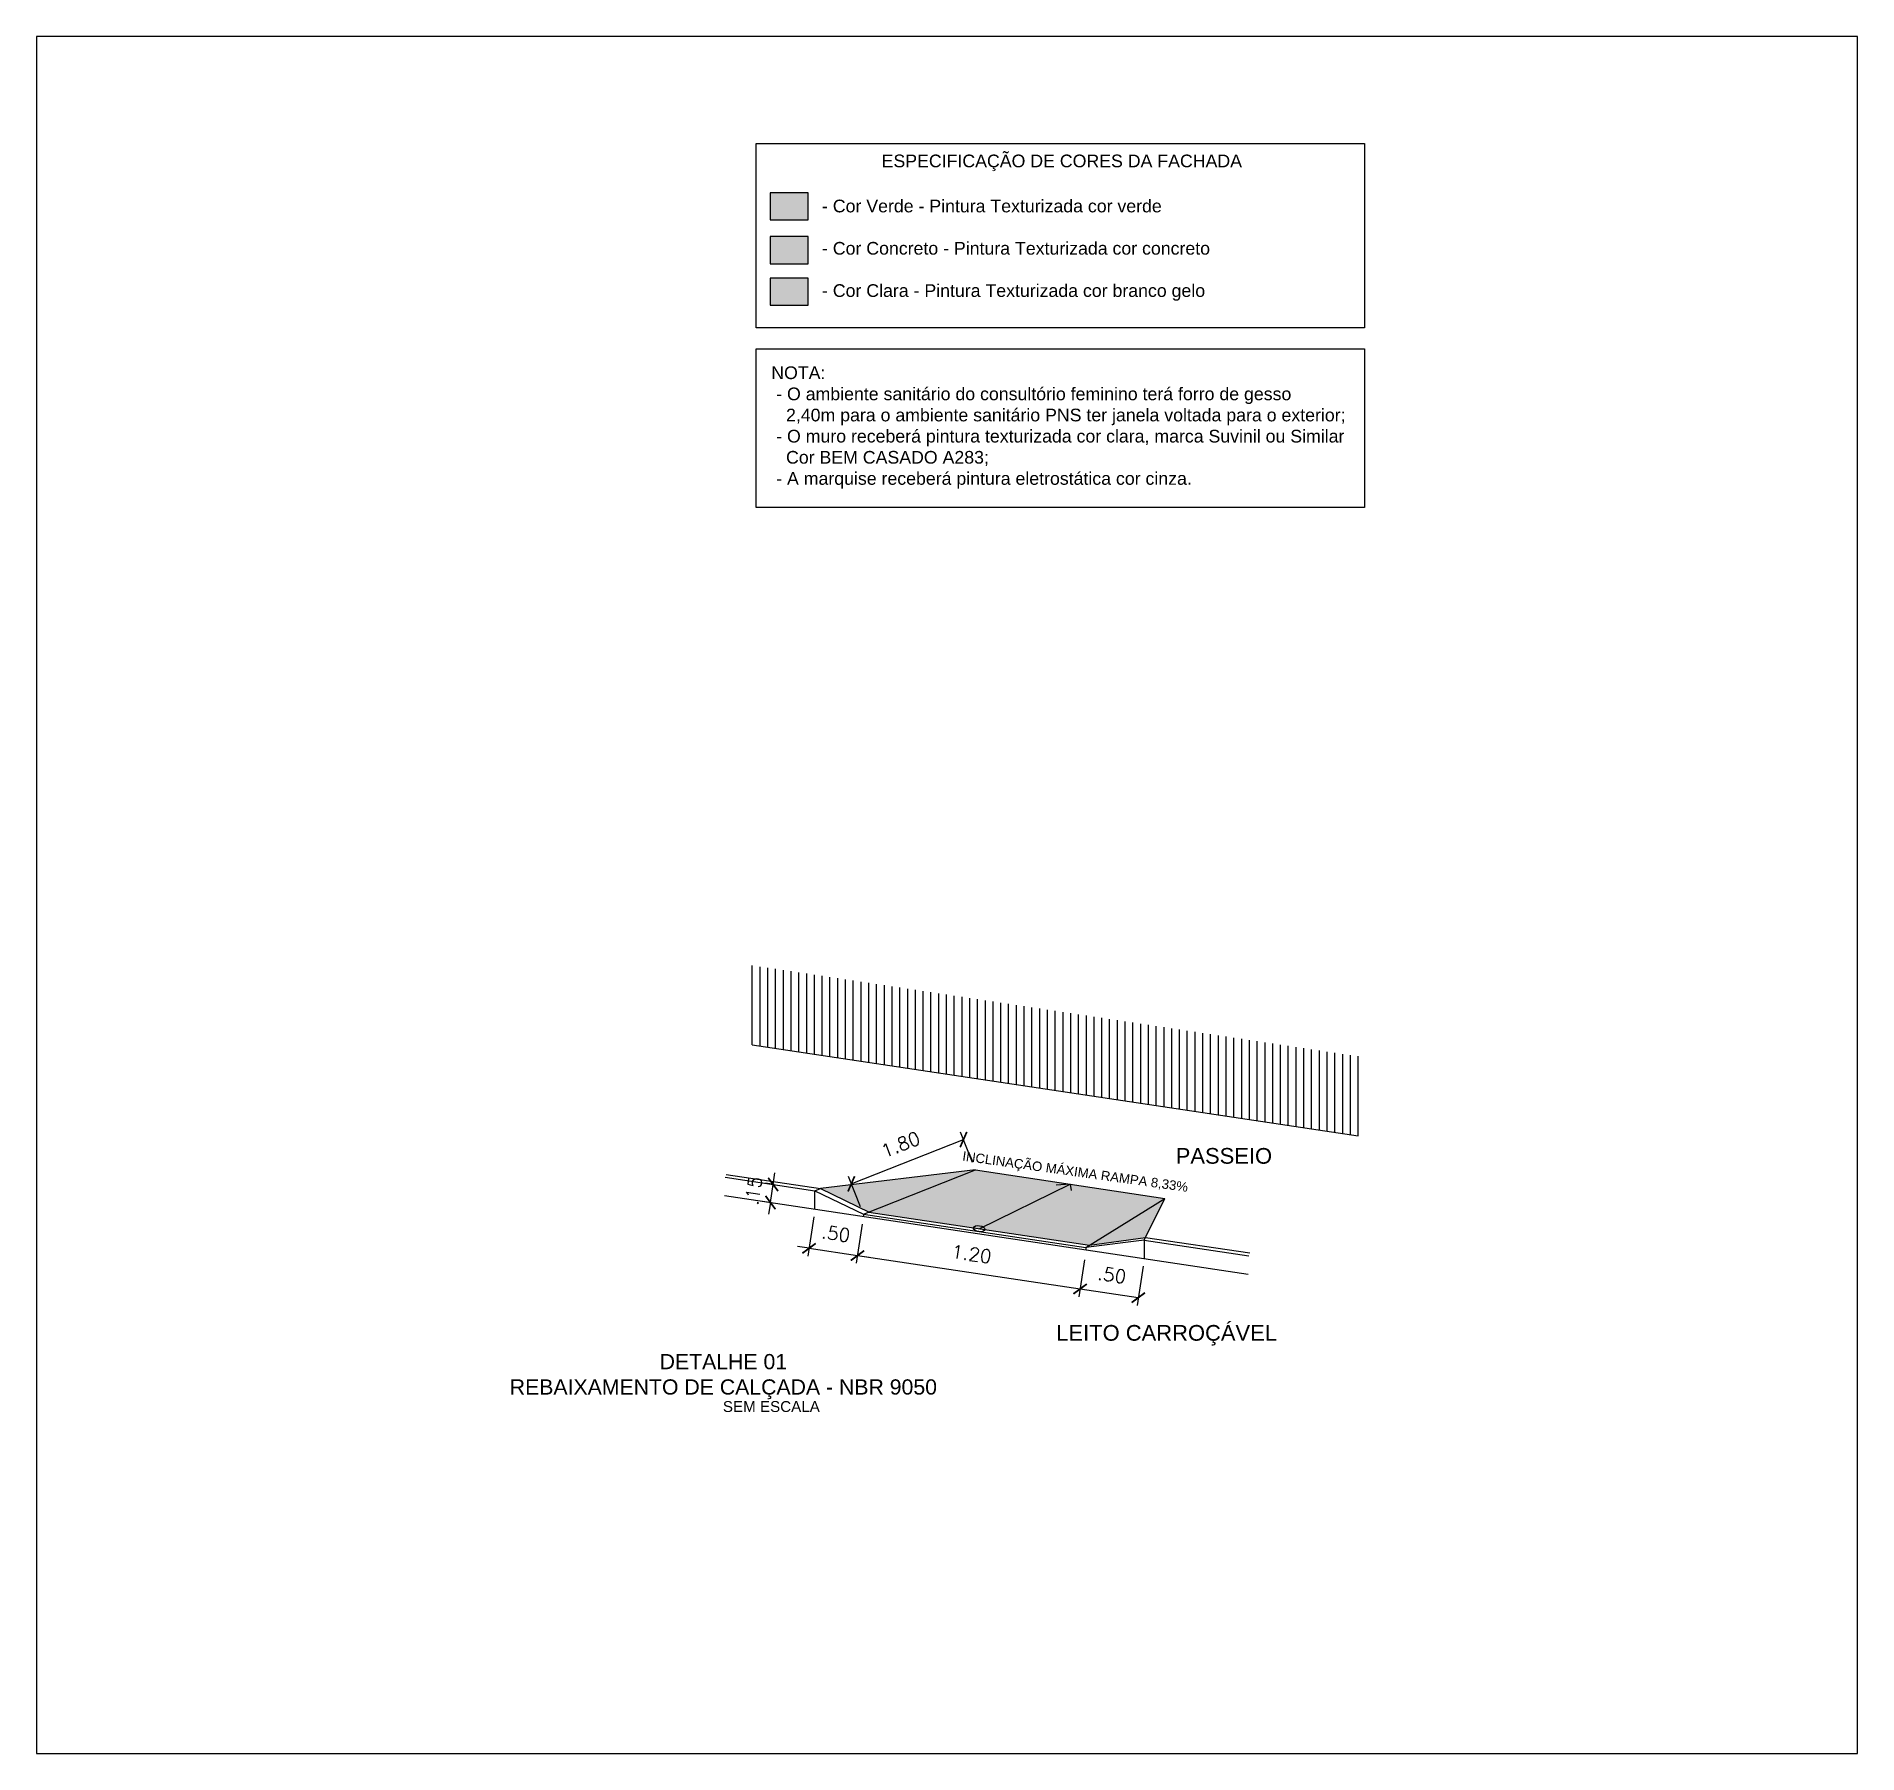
# Model space of a CAD drawing. Header units: inches. Extents: x 44775 to 44858.1, y 6760.4 to 6802.7.
# Drawn here: x 44834.89 to 44858.08, y 6777.05 to 6798.92 of the extents above; entities that cross this region are included whole.
import ezdxf

# ---------------------------------------------------------------- set-up
doc = ezdxf.new("R2010")
doc.units = ezdxf.units.IN
doc.header["$MEASUREMENT"] = 0
doc.layers.get('Defpoints').update_dxf_attribs({"color": 250})
doc.layers.add('TEXTO 3', color=2, linetype='Continuous')
doc.layers.add('TEXTO 4', color=6, linetype='Continuous')
doc.styles.add('ROMANS', font='romans.shx')
doc.styles.add('style1', font='arial.ttf')
doc.dimstyles.new('Esc 1-100', dxfattribs={"dimtxt": 0.17, "dimasz": 0.15, "dimexe": 0.1, "dimexo": 0.1, "dimgap": 0.15, "dimtad": 1, "dimdec": 3, "dimzin": 4, "dimdsep": 46, "dimtxsty": 'ROMANS', "dimblk": 'ARCHTICK', "dimcen": 0, "dimclrd": 1, "dimclre": 1, "dimadec": 0, "dimazin": 1, "dimtfac": 1, "dimtdec": 3, "dimtix": 1, "dimtmove": 1, "dimatfit": 3, "dimldrblk": 'ARCHTICK', "dimfxl": 0, "dimarcsym": 0})

msp = doc.modelspace()

# ---------------------------------------------------------------- texts
at = {"color": 2, "char_height": 0.1615, "attachment_point": 1, "style": 'style1'}
for s, insert in [('\\PESPECIFICAÇÃO DE CORES DA FACHADA', (44845.652, 6797.6843)), ('\\P ^I- Cor Verde - Pintura Texturizada cor verde\\P\\P ^I- Cor Concreto - Pintura Texturizada cor concreto\\P\\P^I- Cor Clara - Pintura Texturizada cor branco gelo', (44844.247, 6797.1102)), ('NOTA:\\P - O ambiente sanitário do consultório feminino terá forro de gesso\\P   2,40m para o ambiente sanitário PNS ter janela voltada para o exterior;\\P - O muro receberá pintura texturizada cor clara, marca Suvinil ou Similar\\P   Cor BEM CASADO A283;\\P - A marquise receberá pintura eletrostática cor cinza.', (44844.247, 6794.7178))]:
    msp.add_mtext_dynamic_manual_height_columns(s, width=44.535789, gutter_width=1, heights=[0], dxfattribs=dict(at, insert=insert))
at = {"color": 3, "insert": (44846.6908, 6784.7237), "char_height": 0.12, "attachment_point": 1, "rotation": 352.07757, "style": 'style1'}
msp.add_mtext_dynamic_manual_height_columns('INCLINAÇÃO MÁXIMA RAMPA 8,33%', width=3.685807, gutter_width=1, heights=[0], dxfattribs=at)
at = {"color": 3, "char_height": 0.2, "attachment_point": 1, "style": 'style1'}
for s, insert in [('PASSEIO', (44849.3961, 6784.7644)), ('LEITO CARROÇÁVEL', (44847.8753, 6782.5106))]:
    msp.add_mtext_dynamic_manual_height_columns(s, width=3.685807, gutter_width=1, heights=[0], dxfattribs=dict(at, insert=insert))
at = {"layer": 'TEXTO 3', "insert": (44844.2481, 6781.4713), "char_height": 0.138255, "attachment_point": 5}
msp.add_mtext('{\\fArial|b0|i0|c0|p34;\\C2;SEM ESCALA}', dxfattribs=at)
at = {"layer": 'TEXTO 4', "insert": (44843.6374, 6781.8532), "char_height": 0.193557, "attachment_point": 5, "style": 'style1'}
msp.add_mtext('DETALHE 01\\PREBAIXAMENTO DE CALÇADA - NBR 9050', dxfattribs=at)

# ---------------------------------------------------------------- blocks, each defined once
blk = doc.blocks.new('_ARCHTICK')
at = {"color": 0, "linetype": 'ByBlock', "const_width": 0.15}
blk.add_lwpolyline([(-0.5, -0.5), (0.5, 0.5)], dxfattribs=at)
blk = doc.blocks.new('*D21')
at = {"color": 1, "lineweight": -2, "transparency": 16777216}
for p, q in [((44844.787, 6783.887), (44844.713, 6783.389)), ((44845.404, 6783.794), (44845.33, 6783.296)), ((44844.728, 6783.487), (44844.579, 6783.51)), ((44844.728, 6783.487), (44845.345, 6783.395)), ((44845.345, 6783.395), (44845.493, 6783.373))]:
    blk.add_line(p, q, dxfattribs=at)
at = {"layer": 'Defpoints', "color": 0, "transparency": 16777216}
for p in [(44844.802, 6783.986), (44845.419, 6783.893), (44845.345, 6783.395)]:
    blk.add_point(p, dxfattribs=at)
at = {"color": 1, "lineweight": -2, "transparency": 16777216, "xscale": 0.15, "yscale": 0.15, "zscale": 0.15}
for p, rotation in [((44844.728, 6783.487), 351.4725921554814), ((44845.345, 6783.395), 171.4725921554814)]:
    blk.add_blockref('_ARCHTICK', p, dxfattribs=dict(at, rotation=rotation))
at = {"color": 0, "transparency": 16777216, "insert": (44845.071, 6783.674), "char_height": 0.17, "attachment_point": 5, "rotation": 351.4726, "style": 'ROMANS'}
blk.add_mtext('.50', dxfattribs=at)
blk = doc.blocks.new('*D22')
at = {"color": 1, "lineweight": -2, "transparency": 16777216}
for p, q in [((44845.404, 6783.794), (44845.33, 6783.296)), ((44845.345, 6783.395), (44848.179, 6782.97)), ((44848.235, 6783.34), (44848.164, 6782.871))]:
    blk.add_line(p, q, dxfattribs=at)
at = {"layer": 'Defpoints', "color": 0, "transparency": 16777216}
for p in [(44845.419, 6783.893), (44848.25, 6783.439), (44848.179, 6782.97)]:
    blk.add_point(p, dxfattribs=at)
at = {"color": 1, "lineweight": -2, "transparency": 16777216, "xscale": 0.15, "yscale": 0.15, "zscale": 0.15}
for p, rotation in [((44845.345, 6783.395), 171.4725921555024), ((44848.179, 6782.97), 351.4725921555024)]:
    blk.add_blockref('_ARCHTICK', p, dxfattribs=dict(at, rotation=rotation))
at = {"color": 0, "transparency": 16777216, "insert": (44846.797, 6783.415), "char_height": 0.17, "attachment_point": 5, "rotation": 351.4726, "style": 'ROMANS'}
blk.add_mtext('1.20', dxfattribs=at)
blk = doc.blocks.new('*D23')
at = {"color": 1, "lineweight": -2, "transparency": 16777216}
for p, q in [((44848.235, 6783.34), (44848.164, 6782.871)), ((44848.98, 6783.258), (44848.905, 6782.76)), ((44848.179, 6782.97), (44848.92, 6782.859))]:
    blk.add_line(p, q, dxfattribs=at)
at = {"layer": 'Defpoints', "color": 0, "transparency": 16777216}
for p in [(44848.25, 6783.439), (44848.995, 6783.357), (44848.92, 6782.859)]:
    blk.add_point(p, dxfattribs=at)
at = {"color": 1, "lineweight": -2, "transparency": 16777216, "xscale": 0.15, "yscale": 0.15, "zscale": 0.15}
for p, rotation in [((44848.179, 6782.97), 171.4725921555024), ((44848.92, 6782.859), 351.4725921555024)]:
    blk.add_blockref('_ARCHTICK', p, dxfattribs=dict(at, rotation=rotation))
at = {"color": 0, "transparency": 16777216, "insert": (44848.585, 6783.147), "char_height": 0.17, "attachment_point": 5, "rotation": 351.4726, "style": 'ROMANS'}
blk.add_mtext('.50', dxfattribs=at)
blk = doc.blocks.new('*D24')
at = {"color": 1, "lineweight": -2, "transparency": 16777216}
for p, q in [((44846.811, 6784.578), (44846.658, 6784.965)), ((44845.266, 6784.308), (44846.694, 6784.872)), ((44845.383, 6784.014), (44845.23, 6784.401))]:
    blk.add_line(p, q, dxfattribs=at)
at = {"layer": 'Defpoints', "color": 0, "transparency": 16777216}
for p in [(44846.694, 6784.872), (44846.847, 6784.485), (44845.419, 6783.921)]:
    blk.add_point(p, dxfattribs=at)
at = {"color": 1, "lineweight": -2, "transparency": 16777216, "xscale": 0.15, "yscale": 0.15, "zscale": 0.15}
for p, rotation in [((44846.694, 6784.872), 21.55263599885328), ((44845.266, 6784.308), 201.5526359988533)]:
    blk.add_blockref('_ARCHTICK', p, dxfattribs=dict(at, rotation=rotation))
at = {"color": 0, "transparency": 16777216, "insert": (44845.894, 6784.809), "char_height": 0.17, "attachment_point": 5, "rotation": 21.5526, "style": 'ROMANS'}
blk.add_mtext('1.80', dxfattribs=at)
blk = doc.blocks.new('*D25')
at = {"color": 1, "lineweight": -2, "transparency": 16777216}
for p, q in [((44844.271, 6784.3), (44844.293, 6784.449)), ((44844.285, 6784.298), (44844.172, 6784.315)), ((44844.237, 6784.07), (44844.271, 6784.3)), ((44844.25, 6784.068), (44844.138, 6784.085)), ((44844.237, 6784.07), (44844.214, 6783.922))]:
    blk.add_line(p, q, dxfattribs=at)
at = {"layer": 'Defpoints', "color": 0, "transparency": 16777216}
for p in [(44844.271, 6784.3), (44844.384, 6784.283), (44844.349, 6784.054)]:
    blk.add_point(p, dxfattribs=at)
at = {"color": 1, "lineweight": -2, "transparency": 16777216, "xscale": 0.15, "yscale": 0.15, "zscale": 0.15}
for p, rotation in [((44844.271, 6784.3), 261.4725921561155), ((44844.237, 6784.07), 81.47259215611543)]:
    blk.add_blockref('_ARCHTICK', p, dxfattribs=dict(at, rotation=rotation))
at = {"color": 0, "transparency": 16777216, "insert": (44844.021, 6784.22), "char_height": 0.17, "attachment_point": 5, "rotation": 81.4726, "style": 'ROMANS'}
blk.add_mtext('.15', dxfattribs=at)

# ---------------------------------------------------------------- dimensions: what is measured, and where the dimension line sits
at = {"color": 3}
for p1, p2, distance, text, picture, middle in [((44845.4193, 6783.9208), (44846.8474, 6784.4848), 0.4164, '1.80', '*D24', (44845.8941, 6784.8086)), ((44844.3492, 6784.0536), (44844.3837, 6784.2834), 0.1138, '.15', '*D25', (44844.0215, 6784.2202)), ((44844.8023, 6783.9857), (44845.4193, 6783.8932), -0.5038, '.50', '*D21', (44845.0709, 6783.6736))]:
    dim = msp.add_aligned_dim(p1=p1, p2=p2, distance=distance, text=text, dimstyle='Esc 1-100', dxfattribs=at)
    dim.commit()
    dim.dimension.update_dxf_attribs({"geometry": picture, "text_midpoint": middle})
for base, p1, p2, text, picture, middle in [((44848.1793, 6782.9699), (44845.4193, 6783.8932), (44848.2497, 6783.4393), '1.20', '*D22', (44846.7968, 6783.4148)), ((44848.9201, 6782.8589), (44848.2497, 6783.4393), (44848.9948, 6783.357), '.50', '*D23', (44848.5845, 6783.1468))]:
    dim = msp.add_linear_dim(base=base, p1=p1, p2=p2, angle=171.47259, text=text, dimstyle='Esc 1-100', dxfattribs=at)
    dim.commit()
    dim.dimension.update_dxf_attribs({"geometry": picture, "text_midpoint": middle})

# ---------------------------------------------------------------- hatches: boundary and pattern name
at = {"true_color": 0x4f7538}
h = msp.add_hatch(color=87, dxfattribs=at)
h.dxf.hatch_style = 1
h.paths.add_polyline_path([(44844.7171, 6796.9289), (44844.235, 6796.9289), (44844.235, 6796.5842), (44844.7171, 6796.5842)])
at = {"true_color": 0xaca072}
h = msp.add_hatch(color=33, dxfattribs=at)
h.dxf.hatch_style = 1
h.paths.add_polyline_path([(44844.235, 6796.0255), (44844.7171, 6796.0255), (44844.7171, 6796.3702), (44844.235, 6796.3702)])
at = {"true_color": 0xd1cfbd}
h = msp.add_hatch(color=9, dxfattribs=at)
h.dxf.hatch_style = 1
h.paths.add_polyline_path([(44844.7171, 6795.4966), (44844.7171, 6795.8413), (44844.235, 6795.8413), (44844.235, 6795.4966)])
h = msp.add_hatch()
h.set_pattern_fill('AR-SAND', color=2, scale=0.033)
h.set_pattern_definition([(37.5, (40022.14954, 7671.38491), (-0.0020787808, 0.0635851844), [0, -0.05016, 0, -0.0561, 0, -0.053625]), (7.5, (40022.14954, 7671.38491), (0.0584026313, 0.0931308202), [0, -0.02706, 0, -0.04521, 0, -0.017325]), (327.5, (40022.10895, 7671.38491), (0.10276668144, 0.00018674877), [0, -0.0165, 0, -0.0594, 0, -0.07755]), (317.5, (40022.10895, 7671.38491), (0.099202178, 0.0289632936), [0, -0.00825, 0, -0.03894, 0, -0.04455])])
h.paths.add_polyline_path([(44846.8474, 6784.4848), (44844.876, 6784.2471), (44845.49, 6783.9487)])
h.paths.add_polyline_path([(44849.2594, 6784.1232), (44846.8474, 6784.4848), (44845.49, 6783.9487), (44845.493, 6783.9473), (44848.2984, 6783.5266)])
h.paths.add_polyline_path([(44849.2594, 6784.1232), (44848.2984, 6783.5266), (44849.0122, 6783.6269)], flags=17)

# ---------------------------------------------------------------- linework, layer by layer
at = {"color": 7}
for p, q in [((44844.0057, 6786.0774), (44844.0057, 6787.0886)), ((44844.1046, 6786.0626), (44844.1046, 6787.0737)), ((44844.2035, 6786.0477), (44844.2035, 6787.0589)), ((44844.3024, 6786.0329), (44844.3024, 6787.0441)), ((44844.4013, 6786.0181), (44844.4013, 6787.0293)), ((44844.5002, 6786.0033), (44844.5002, 6787.0144)), ((44844.5991, 6785.9884), (44844.5991, 6786.9996)), ((44844.698, 6785.9736), (44844.698, 6786.9848)), ((44844.7969, 6785.9588), (44844.7969, 6786.97)), ((44844.8958, 6785.9439), (44844.8958, 6786.9551)), ((44844.9947, 6785.9291), (44844.9947, 6786.9403)), ((44845.0935, 6785.9143), (44845.0935, 6786.9255)), ((44845.1924, 6785.8995), (44845.1924, 6786.9106)), ((44845.2913, 6785.8846), (44845.2913, 6786.8958)), ((44845.3902, 6785.8698), (44845.3902, 6786.881)), ((44845.4891, 6785.855), (44845.4891, 6786.8662)), ((44845.588, 6785.8401), (44845.588, 6786.8513)), ((44845.6869, 6785.8253), (44845.6869, 6786.8365)), ((44845.7858, 6785.8105), (44845.7858, 6786.8217)), ((44845.8847, 6785.7957), (44845.8847, 6786.8068)), ((44845.9836, 6785.7808), (44845.9836, 6786.792)), ((44846.0825, 6785.766), (44846.0825, 6786.7772)), ((44846.1814, 6785.7512), (44846.1814, 6786.7624)), ((44846.2803, 6785.7363), (44846.2803, 6786.7475)), ((44846.3792, 6785.7215), (44846.3792, 6786.7327)), ((44846.4781, 6785.7067), (44846.4781, 6786.7179)), ((44846.577, 6785.6919), (44846.577, 6786.703)), ((44846.6759, 6785.677), (44846.6759, 6786.6882)), ((44846.7748, 6785.6622), (44846.7748, 6786.6734)), ((44846.8737, 6785.6474), (44846.8737, 6786.6586)), ((44846.9725, 6785.6326), (44846.9725, 6786.6437)), ((44847.0714, 6785.6177), (44847.0714, 6786.6289)), ((44847.1703, 6785.6029), (44847.1703, 6786.6141)), ((44847.2692, 6785.5881), (44847.2692, 6786.5992)), ((44847.3681, 6785.5732), (44847.3681, 6786.5844)), ((44847.467, 6785.5584), (44847.467, 6786.5696)), ((44847.5659, 6785.5436), (44847.5659, 6786.5548)), ((44847.6648, 6785.5288), (44847.6648, 6786.5399)), ((44847.7637, 6785.5139), (44847.7637, 6786.5251)), ((44847.8626, 6785.4991), (44847.8626, 6786.5103)), ((44847.9615, 6785.4843), (44847.9615, 6786.4954)), ((44848.0604, 6785.4694), (44848.0604, 6786.4806)), ((44848.1593, 6785.4546), (44848.1593, 6786.4658)), ((44848.2582, 6785.4398), (44848.2582, 6786.451)), ((44848.3571, 6785.425), (44848.3571, 6786.4361)), ((44848.456, 6785.4101), (44848.456, 6786.4213)), ((44848.5549, 6785.3953), (44848.5549, 6786.4065)), ((44848.6538, 6785.3805), (44848.6538, 6786.3916)), ((44848.7526, 6785.3656), (44848.7526, 6786.3768)), ((44848.8515, 6785.3508), (44848.8515, 6786.362)), ((44848.9504, 6785.336), (44848.9504, 6786.3472)), ((44849.0493, 6785.3212), (44849.0493, 6786.3323)), ((44849.1482, 6785.3063), (44849.1482, 6786.3175)), ((44849.2471, 6785.2915), (44849.2471, 6786.3027)), ((44849.346, 6785.2767), (44849.346, 6786.2879)), ((44849.4449, 6785.2618), (44849.4449, 6786.273)), ((44844.0057, 6786.0774), (44851.7195, 6784.9208)), ((44849.5438, 6785.247), (44849.5438, 6786.2582)), ((44849.6427, 6785.2322), (44849.6427, 6786.2434)), ((44849.7416, 6785.2174), (44849.7416, 6786.2285)), ((44849.8405, 6785.2025), (44849.8405, 6786.2137)), ((44849.9394, 6785.1877), (44849.9394, 6786.1989)), ((44850.0383, 6785.1729), (44850.0383, 6786.1841)), ((44850.1372, 6785.158), (44850.1372, 6786.1692)), ((44850.2361, 6785.1432), (44850.2361, 6786.1544)), ((44850.335, 6785.1284), (44850.335, 6786.1396)), ((44850.4339, 6785.1136), (44850.4339, 6786.1247)), ((44850.5327, 6785.0987), (44850.5327, 6786.1099)), ((44850.6316, 6785.0839), (44850.6316, 6786.0951)), ((44850.7305, 6785.0691), (44850.7305, 6786.0803)), ((44850.8294, 6785.0542), (44850.8294, 6786.0654)), ((44850.9283, 6785.0394), (44850.9283, 6786.0506)), ((44851.0272, 6785.0246), (44851.0272, 6786.0358)), ((44851.1261, 6785.0098), (44851.1261, 6786.0209)), ((44851.225, 6784.9949), (44851.225, 6786.0061)), ((44851.3239, 6784.9801), (44851.3239, 6785.9913)), ((44851.4228, 6784.9653), (44851.4228, 6785.9765)), ((44851.5217, 6784.9505), (44851.5217, 6785.9616)), ((44851.6206, 6784.9356), (44851.6206, 6785.9468)), ((44851.7195, 6784.9208), (44851.7195, 6785.932)), ((44843.6743, 6784.4273), (44844.876, 6784.2471)), ((44846.8474, 6784.4848), (44844.876, 6784.2471)), ((44845.4193, 6783.9208), (44846.8474, 6784.4848)), ((44846.8474, 6784.4848), (44849.2594, 6784.1232)), ((44843.6592, 6784.392), (44844.8023, 6784.2206)), ((44844.8023, 6784.2206), (44844.876, 6784.2471)), ((44844.8023, 6783.9857), (44844.8023, 6784.2206)), ((44844.8023, 6784.2206), (44845.4193, 6783.9208)), ((44844.876, 6784.2471), (44845.493, 6783.9473)), ((44843.6508, 6784.1583), (44850.318, 6783.1586)), ((44845.4882, 6783.948), (44848.2984, 6783.5266)), ((44848.2497, 6783.4964), (44849.2594, 6784.1232)), ((44848.9948, 6783.592), (44849.2594, 6784.1232)), ((44845.4193, 6783.9208), (44848.2497, 6783.4964)), ((44845.4193, 6783.9208), (44845.4193, 6783.8932)), ((44848.9948, 6783.592), (44848.2497, 6783.4964)), ((44848.2497, 6783.4964), (44848.2497, 6783.4688)), ((44848.2984, 6783.5266), (44849.0122, 6783.6269)), ((44848.9948, 6783.592), (44848.9948, 6783.357)), ((44848.9948, 6783.592), (44850.3264, 6783.3923)), ((44849.0122, 6783.6269), (44850.3414, 6783.4276))]:
    msp.add_line(p, q, dxfattribs=at)
at = {"color": 8}
for p, q in [((44846.8933, 6783.7373), (44848.0534, 6784.304)), ((44848.0534, 6784.304), (44847.8745, 6784.2911)), ((44848.0534, 6784.304), (44848.0633, 6784.2229))]:
    msp.add_line(p, q, dxfattribs=at)
at = {"color": 5}
msp.add_lwpolyline([(44858.0764, 6798.9199), (44834.8922, 6798.9199), (44834.8922, 6777.0529), (44858.0764, 6777.0529)], close=True, dxfattribs=at)
at = {"color": 1}
for points in [[(44851.7976, 6795.211), (44844.0545, 6795.211), (44844.0545, 6797.5569), (44851.7976, 6797.5569)], [(44844.7171, 6796.9289), (44844.235, 6796.9289), (44844.235, 6796.5842), (44844.7171, 6796.5842)], [(44844.7171, 6796.3702), (44844.235, 6796.3702), (44844.235, 6796.0255), (44844.7171, 6796.0255)], [(44844.7171, 6795.8413), (44844.235, 6795.8413), (44844.235, 6795.4966), (44844.7171, 6795.4966)], [(44851.7976, 6792.9201), (44844.0545, 6792.9201), (44844.0545, 6794.943), (44851.7976, 6794.943)]]:
    msp.add_lwpolyline(points, close=True, dxfattribs=at)
at = {"color": 8}
msp.add_ellipse((44846.8933, 6783.7373), major_axis=(0.0731, -0.011), ratio=0.5196292, dxfattribs=at)

msp.set_redraw_order([(e.dxf.handle, doc.entitydb.next_handle()) for e in msp.query("TEXT MTEXT ATTDEF DIMENSION ARC_DIMENSION")])  # texts and dimensions are drawn at this point

doc.saveas('drawing.dxf')
